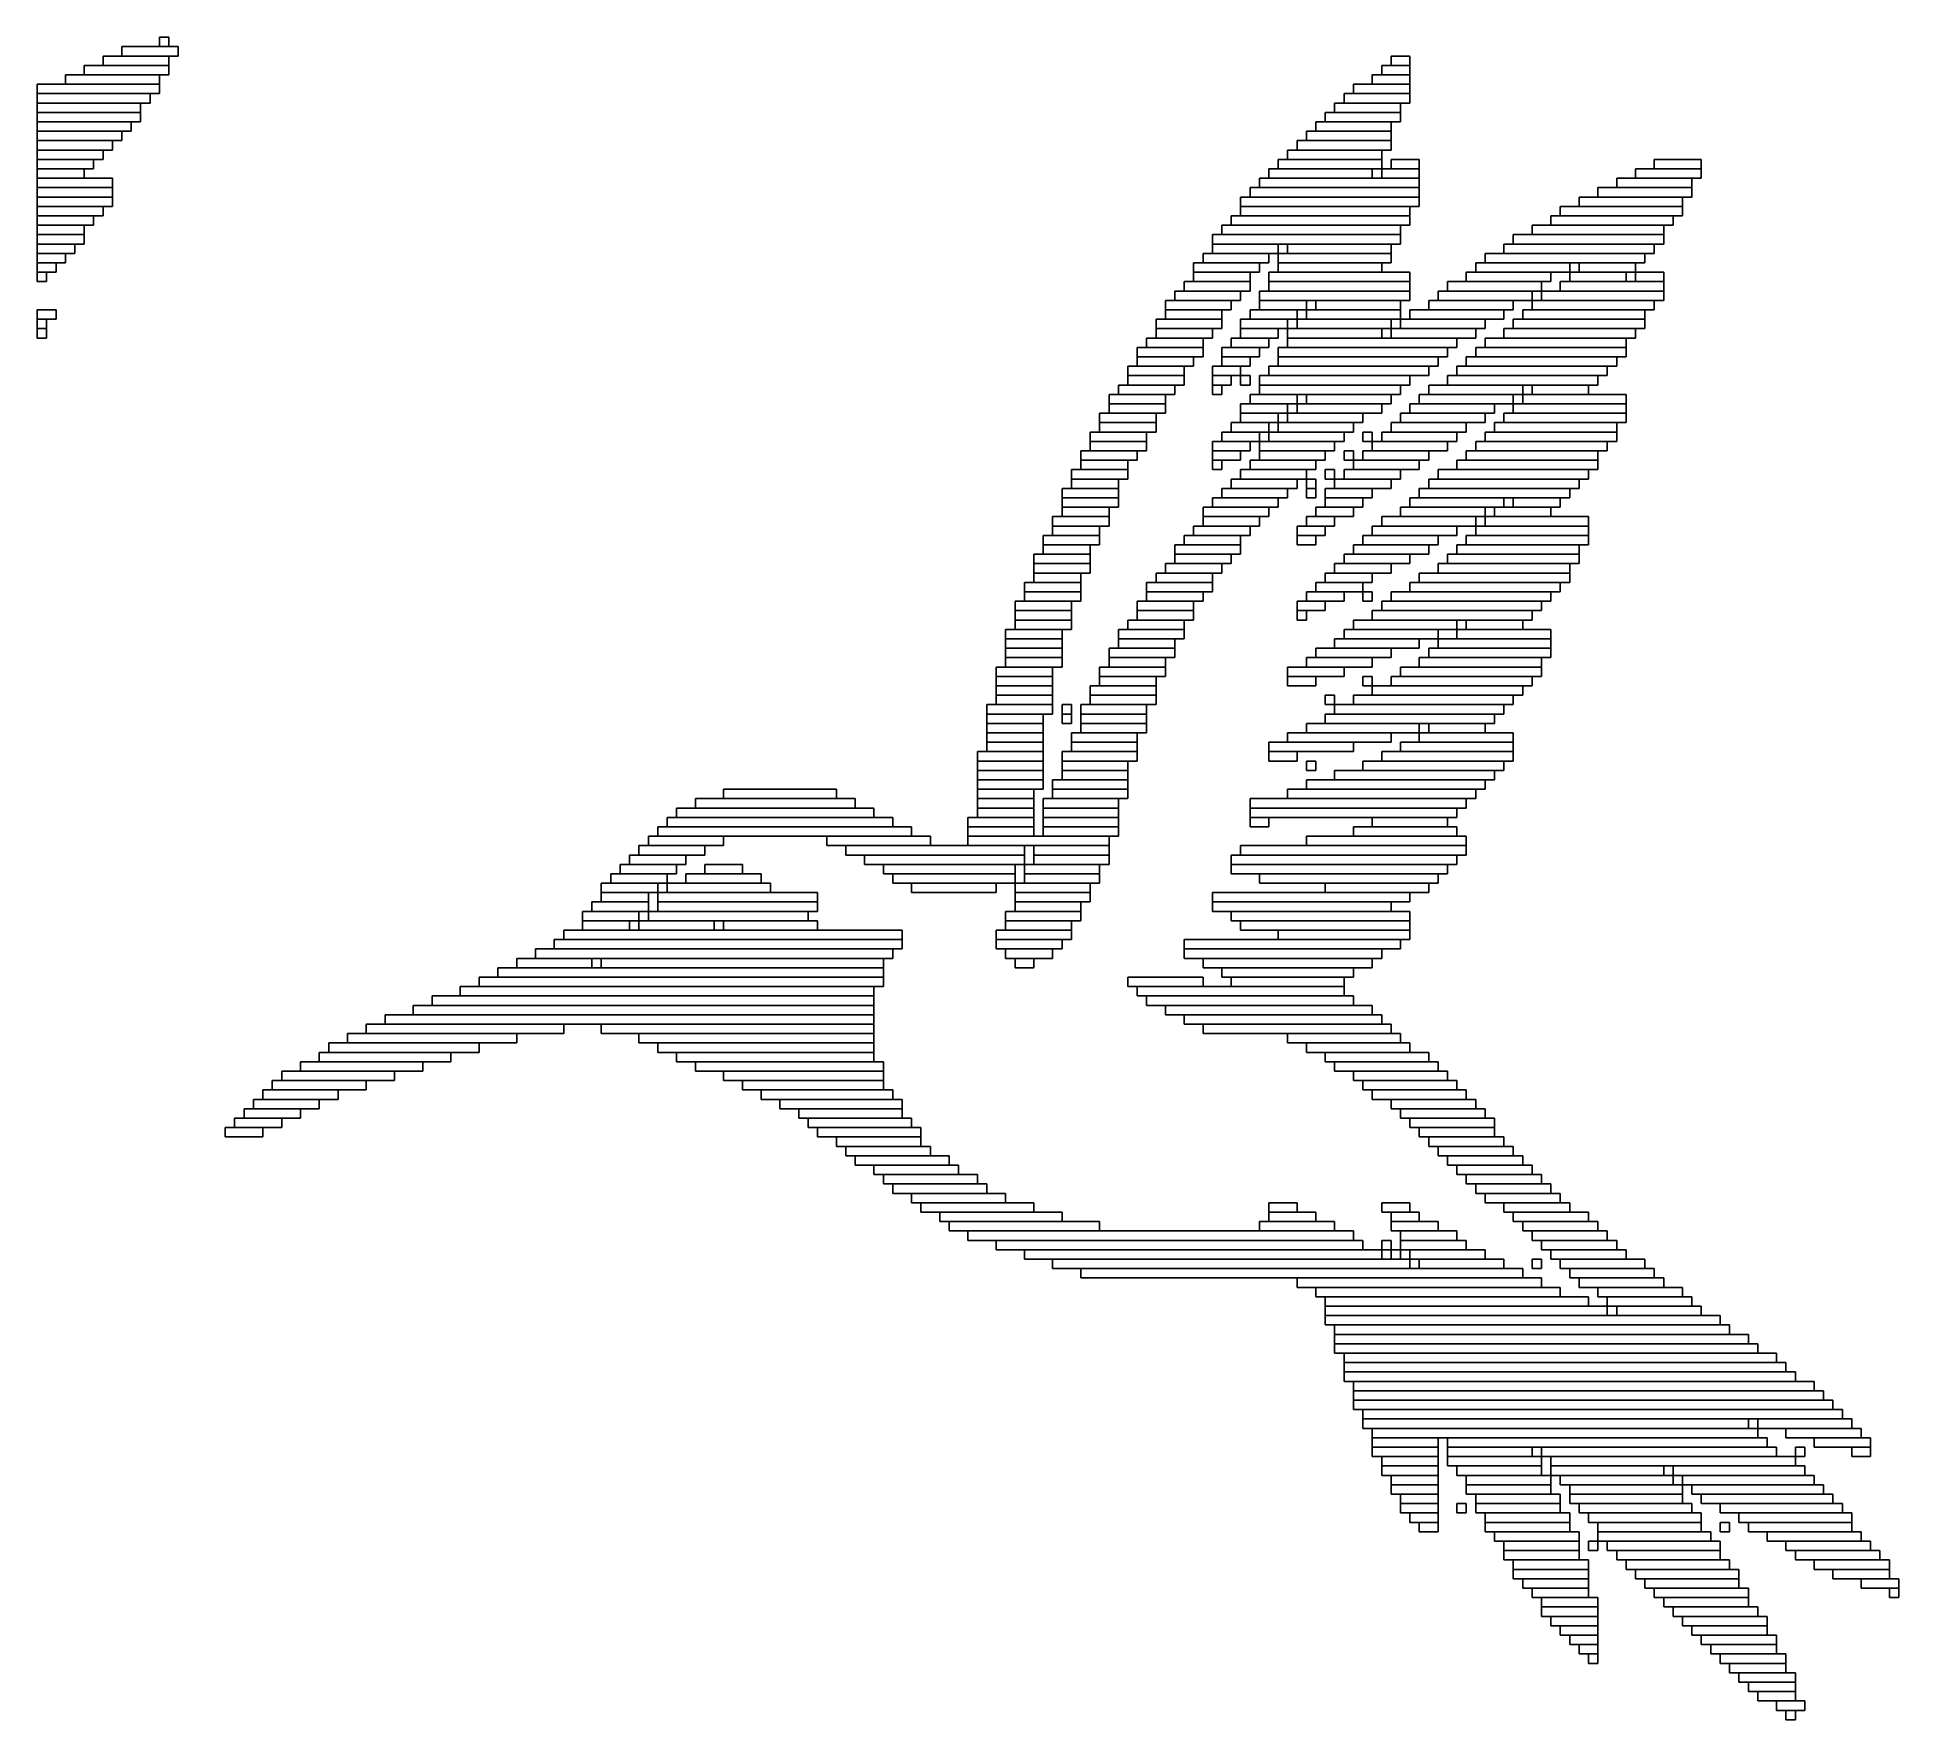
# Model space of a CAD drawing. Extents: x 403 to 601, y 424 to 603.
import ezdxf

# ---------------------------------------------------------------- set-up
doc = ezdxf.new("R2010")
doc.units = 0

msp = doc.modelspace()

# ---------------------------------------------------------------- linework, layer by layer
for p, q in [((412, 602), (418, 602)), ((412, 601), (412, 602)), ((416, 603), (417, 603)), ((416, 602), (416, 603)), ((417, 602), (416, 602)), ((417, 603), (417, 602)), ((418, 602), (418, 601)), ((408, 600), (417, 600)), ((408, 599), (408, 600)), ((410, 601), (417, 601)), ((410, 600), (410, 601)), ((417, 600), (410, 600)), ((418, 601), (412, 601)), ((417, 601), (417, 600)), ((417, 600), (417, 599)), ((546, 600), (549, 600)), ((546, 599), (546, 600)), ((547, 601), (549, 601)), ((547, 600), (547, 601)), ((549, 600), (547, 600)), ((549, 601), (549, 600)), ((549, 600), (549, 599)), ((403, 598), (416, 598)), ((403, 597), (403, 598)), ((406, 599), (416, 599)), ((406, 598), (406, 599)), ((416, 598), (406, 598)), ((417, 599), (408, 599)), ((416, 599), (416, 598)), ((416, 598), (416, 597)), ((543, 598), (549, 598)), ((543, 597), (543, 598)), ((545, 599), (549, 599)), ((545, 598), (545, 599)), ((549, 598), (545, 598)), ((549, 599), (546, 599)), ((549, 599), (549, 598)), ((549, 598), (549, 597)), ((416, 597), (403, 597)), ((403, 597), (415, 597)), ((403, 596), (403, 597)), ((415, 596), (403, 596)), ((403, 596), (414, 596)), ((403, 595), (403, 596)), ((414, 596), (414, 595)), ((415, 597), (415, 596)), ((541, 596), (548, 596)), ((541, 595), (541, 596)), ((542, 597), (549, 597)), ((542, 596), (542, 597)), ((549, 596), (542, 596)), ((549, 597), (543, 597)), ((548, 596), (548, 595)), ((549, 597), (549, 596)), ((414, 595), (403, 595)), ((403, 595), (414, 595)), ((403, 594), (403, 595)), ((414, 594), (403, 594)), ((403, 594), (413, 594)), ((403, 593), (403, 594)), ((413, 594), (413, 593)), ((414, 595), (414, 594)), ((539, 594), (547, 594)), ((539, 593), (539, 594)), ((540, 595), (548, 595)), ((540, 594), (540, 595)), ((548, 594), (540, 594)), ((548, 595), (541, 595)), ((547, 594), (547, 593)), ((548, 595), (548, 594)), ((413, 593), (403, 593)), ((403, 593), (412, 593)), ((403, 592), (403, 593)), ((412, 593), (412, 592)), ((538, 593), (547, 593)), ((538, 592), (538, 593)), ((547, 593), (539, 593)), ((547, 593), (547, 592)), ((412, 592), (403, 592)), ((403, 592), (411, 592)), ((403, 591), (403, 592)), ((411, 591), (403, 591)), ((403, 591), (410, 591)), ((403, 590), (403, 591)), ((410, 591), (410, 590)), ((411, 592), (411, 591)), ((536, 591), (546, 591)), ((536, 590), (536, 591)), ((537, 592), (547, 592)), ((537, 591), (537, 592)), ((547, 591), (537, 591)), ((547, 592), (538, 592)), ((546, 591), (546, 590)), ((547, 592), (547, 591)), ((410, 590), (403, 590)), ((403, 590), (409, 590)), ((403, 589), (403, 590)), ((409, 589), (403, 589)), ((403, 589), (408, 589)), ((403, 588), (403, 589)), ((408, 589), (408, 588)), ((409, 590), (409, 589)), ((534, 589), (545, 589)), ((534, 588), (534, 589)), ((535, 590), (546, 590)), ((535, 589), (535, 590)), ((546, 589), (535, 589)), ((546, 590), (536, 590)), ((545, 589), (545, 588)), ((546, 590), (546, 589)), ((546, 589), (550, 589)), ((546, 588), (546, 589)), ((547, 590), (550, 590)), ((547, 589), (547, 590)), ((550, 589), (547, 589)), ((550, 590), (550, 589)), ((550, 589), (550, 588)), ((573, 589), (580, 589)), ((573, 588), (573, 589)), ((575, 590), (580, 590)), ((575, 589), (575, 590)), ((580, 589), (575, 589)), ((580, 590), (580, 589)), ((580, 589), (580, 588)), ((408, 588), (403, 588)), ((403, 588), (411, 588)), ((403, 587), (403, 588)), ((411, 587), (403, 587)), ((403, 587), (411, 587)), ((403, 586), (403, 587)), ((411, 588), (411, 587)), ((411, 587), (411, 586)), ((532, 587), (550, 587)), ((532, 586), (532, 587)), ((533, 588), (550, 588)), ((533, 587), (533, 588)), ((550, 587), (533, 587)), ((545, 588), (534, 588)), ((550, 588), (546, 588)), ((550, 588), (550, 587)), ((550, 587), (550, 586)), ((569, 587), (579, 587)), ((569, 586), (569, 587)), ((571, 588), (579, 588)), ((571, 587), (571, 588)), ((579, 587), (571, 587)), ((580, 588), (573, 588)), ((579, 588), (579, 587)), ((579, 587), (579, 586)), ((411, 586), (403, 586)), ((403, 586), (411, 586)), ((403, 585), (403, 586)), ((411, 585), (403, 585)), ((403, 585), (410, 585)), ((403, 584), (403, 585)), ((410, 585), (410, 584)), ((411, 586), (411, 585)), ((531, 586), (550, 586)), ((531, 585), (531, 586)), ((550, 585), (531, 585)), ((531, 585), (549, 585)), ((531, 584), (531, 585)), ((550, 586), (532, 586)), ((549, 585), (549, 584)), ((550, 586), (550, 585)), ((565, 585), (578, 585)), ((565, 584), (565, 585)), ((567, 586), (578, 586)), ((567, 585), (567, 586)), ((578, 585), (567, 585)), ((579, 586), (569, 586)), ((578, 586), (578, 585)), ((578, 585), (578, 584)), ((410, 584), (403, 584)), ((403, 584), (409, 584)), ((403, 583), (403, 584)), ((409, 583), (403, 583)), ((403, 583), (408, 583)), ((403, 582), (403, 583)), ((408, 583), (408, 582)), ((409, 584), (409, 583)), ((529, 583), (548, 583)), ((529, 582), (529, 583)), ((530, 584), (549, 584)), ((530, 583), (530, 584)), ((549, 583), (530, 583)), ((549, 584), (531, 584)), ((548, 583), (548, 582)), ((549, 584), (549, 583)), ((562, 583), (576, 583)), ((562, 582), (562, 583)), ((564, 584), (577, 584)), ((564, 583), (564, 584)), ((577, 583), (564, 583)), ((578, 584), (565, 584)), ((576, 583), (576, 582)), ((577, 584), (577, 583)), ((408, 582), (403, 582)), ((403, 582), (408, 582)), ((403, 581), (403, 582)), ((408, 581), (403, 581)), ((403, 581), (407, 581)), ((403, 580), (403, 581)), ((407, 581), (407, 580)), ((408, 582), (408, 581)), ((528, 582), (548, 582)), ((528, 581), (528, 582)), ((548, 581), (528, 581)), ((528, 581), (535, 581)), ((528, 580), (528, 581)), ((548, 582), (529, 582)), ((535, 581), (535, 580)), ((536, 581), (547, 581)), ((536, 580), (536, 581)), ((547, 581), (547, 580)), ((548, 582), (548, 581)), ((559, 581), (575, 581)), ((559, 580), (559, 581)), ((560, 582), (576, 582)), ((560, 581), (560, 582)), ((576, 581), (560, 581)), ((576, 582), (562, 582)), ((575, 581), (575, 580)), ((576, 582), (576, 581)), ((407, 580), (403, 580)), ((403, 580), (406, 580)), ((403, 579), (403, 580)), ((406, 579), (403, 579)), ((403, 579), (405, 579)), ((403, 578), (403, 579)), ((405, 579), (405, 578)), ((406, 580), (406, 579)), ((526, 579), (533, 579)), ((526, 578), (526, 579)), ((527, 580), (534, 580)), ((527, 579), (527, 580)), ((534, 579), (527, 579)), ((535, 580), (528, 580)), ((533, 579), (533, 578)), ((534, 580), (534, 579)), ((535, 580), (547, 580)), ((535, 579), (535, 580)), ((547, 579), (535, 579)), ((535, 579), (546, 579)), ((535, 578), (535, 579)), ((547, 580), (536, 580)), ((546, 579), (546, 578)), ((547, 580), (547, 579)), ((556, 579), (566, 579)), ((556, 578), (556, 579)), ((557, 580), (574, 580)), ((557, 579), (557, 580)), ((574, 579), (557, 579)), ((575, 580), (559, 580)), ((566, 579), (566, 578)), ((567, 579), (573, 579)), ((567, 578), (567, 579)), ((573, 579), (573, 578)), ((574, 580), (574, 579)), ((405, 578), (403, 578)), ((403, 578), (404, 578)), ((403, 577), (403, 578)), ((404, 577), (403, 577)), ((404, 578), (404, 577)), ((525, 577), (532, 577)), ((525, 576), (525, 577)), ((533, 578), (526, 578)), ((526, 578), (532, 578)), ((526, 577), (526, 578)), ((532, 577), (526, 577)), ((532, 578), (532, 577)), ((532, 577), (532, 576)), ((534, 578), (549, 578)), ((534, 577), (534, 578)), ((549, 577), (534, 577)), ((534, 577), (549, 577)), ((534, 576), (534, 577)), ((546, 578), (535, 578)), ((549, 578), (549, 577)), ((549, 577), (549, 576)), ((553, 577), (563, 577)), ((553, 576), (553, 577)), ((555, 578), (564, 578)), ((555, 577), (555, 578)), ((564, 577), (555, 577)), ((566, 578), (556, 578)), ((563, 577), (563, 576)), ((564, 578), (564, 577)), ((565, 577), (576, 577)), ((565, 576), (565, 577)), ((566, 578), (572, 578)), ((566, 577), (566, 578)), ((572, 577), (566, 577)), ((573, 578), (567, 578)), ((572, 578), (572, 577)), ((573, 578), (576, 578)), ((573, 577), (573, 578)), ((576, 577), (573, 577)), ((576, 578), (576, 577)), ((576, 577), (576, 576)), ((523, 575), (530, 575)), ((523, 574), (523, 575)), ((524, 576), (531, 576)), ((524, 575), (524, 576)), ((531, 575), (524, 575)), ((532, 576), (525, 576)), ((530, 575), (530, 574)), ((531, 576), (531, 575)), ((533, 576), (549, 576)), ((533, 575), (533, 576)), ((549, 575), (533, 575)), ((533, 575), (538, 575)), ((533, 574), (533, 575)), ((549, 576), (534, 576)), ((538, 575), (538, 574)), ((539, 575), (548, 575)), ((539, 574), (539, 575)), ((548, 575), (548, 574)), ((549, 576), (549, 575)), ((551, 575), (560, 575)), ((551, 574), (551, 575)), ((552, 576), (562, 576)), ((552, 575), (552, 576)), ((562, 575), (552, 575)), ((563, 576), (553, 576)), ((560, 575), (560, 574)), ((562, 576), (562, 575)), ((562, 575), (575, 575)), ((562, 574), (562, 575)), ((563, 576), (576, 576)), ((563, 575), (563, 576)), ((576, 575), (563, 575)), ((576, 576), (565, 576)), ((575, 575), (575, 574)), ((576, 576), (576, 575)), ((403, 574), (405, 574)), ((403, 573), (403, 574)), ((405, 573), (403, 573)), ((403, 573), (404, 573)), ((403, 572), (403, 573)), ((404, 573), (404, 572)), ((405, 574), (405, 573)), ((522, 573), (529, 573)), ((522, 572), (522, 573)), ((530, 574), (523, 574)), ((523, 574), (529, 574)), ((523, 573), (523, 574)), ((529, 573), (523, 573)), ((529, 574), (529, 573)), ((529, 573), (529, 572)), ((531, 573), (536, 573)), ((531, 572), (531, 573)), ((532, 574), (537, 574)), ((532, 573), (532, 574)), ((537, 573), (532, 573)), ((538, 574), (533, 574)), ((536, 573), (536, 572)), ((537, 574), (537, 573)), ((537, 573), (547, 573)), ((537, 572), (537, 573)), ((538, 574), (548, 574)), ((538, 573), (538, 574)), ((548, 573), (538, 573)), ((548, 574), (539, 574)), ((547, 573), (547, 572)), ((548, 574), (548, 573)), ((548, 573), (557, 573)), ((548, 572), (548, 573)), ((549, 574), (559, 574)), ((549, 573), (549, 574)), ((559, 573), (549, 573)), ((560, 574), (551, 574)), ((557, 573), (557, 572)), ((559, 574), (559, 573)), ((560, 573), (574, 573)), ((560, 572), (560, 573)), ((561, 574), (574, 574)), ((561, 573), (561, 574)), ((574, 573), (561, 573)), ((575, 574), (562, 574)), ((574, 574), (574, 573)), ((574, 573), (574, 572)), ((404, 572), (403, 572)), ((403, 572), (404, 572)), ((403, 571), (403, 572)), ((404, 571), (403, 571)), ((404, 572), (404, 571)), ((521, 571), (527, 571)), ((521, 570), (521, 571)), ((529, 572), (522, 572)), ((522, 572), (528, 572)), ((522, 571), (522, 572)), ((528, 571), (522, 571)), ((527, 571), (527, 570)), ((528, 572), (528, 571)), ((530, 571), (534, 571)), ((530, 570), (530, 571)), ((536, 572), (531, 572)), ((531, 572), (535, 572)), ((531, 571), (531, 572)), ((535, 571), (531, 571)), ((534, 571), (534, 570)), ((535, 572), (535, 571)), ((536, 572), (546, 572)), ((536, 571), (536, 572)), ((546, 571), (536, 571)), ((536, 571), (554, 571)), ((536, 570), (536, 571)), ((547, 572), (537, 572)), ((546, 572), (546, 571)), ((547, 572), (556, 572)), ((547, 571), (547, 572)), ((556, 571), (547, 571)), ((557, 572), (548, 572)), ((554, 571), (554, 570)), ((556, 572), (556, 571)), ((557, 571), (572, 571)), ((557, 570), (557, 571)), ((559, 572), (573, 572)), ((559, 571), (559, 572)), ((573, 571), (559, 571)), ((574, 572), (560, 572)), ((572, 571), (572, 570)), ((573, 572), (573, 571)), ((520, 570), (527, 570)), ((520, 569), (520, 570)), ((527, 569), (520, 569)), ((520, 569), (526, 569)), ((520, 568), (520, 569)), ((527, 570), (521, 570)), ((526, 569), (526, 568)), ((527, 570), (527, 569)), ((529, 570), (533, 570)), ((529, 569), (529, 570)), ((533, 569), (529, 569)), ((529, 569), (532, 569)), ((529, 568), (529, 569)), ((534, 570), (530, 570)), ((532, 569), (532, 568)), ((533, 570), (533, 569)), ((535, 570), (553, 570)), ((535, 569), (535, 570)), ((553, 569), (535, 569)), ((535, 569), (552, 569)), ((535, 568), (535, 569)), ((554, 570), (536, 570)), ((552, 569), (552, 568)), ((553, 570), (553, 569)), ((555, 569), (571, 569)), ((555, 568), (555, 569)), ((556, 570), (572, 570)), ((556, 569), (556, 570)), ((572, 569), (556, 569)), ((572, 570), (557, 570)), ((571, 569), (571, 568)), ((572, 570), (572, 569)), ((519, 568), (525, 568)), ((519, 567), (519, 568)), ((525, 567), (519, 567)), ((519, 567), (525, 567)), ((519, 566), (519, 567)), ((526, 568), (520, 568)), ((525, 568), (525, 567)), ((525, 567), (525, 566)), ((528, 568), (531, 568)), ((528, 567), (528, 568)), ((531, 567), (528, 567)), ((528, 567), (530, 567)), ((528, 566), (528, 567)), ((532, 568), (529, 568)), ((530, 567), (530, 566)), ((531, 568), (531, 567)), ((531, 567), (532, 567)), ((531, 566), (531, 567)), ((532, 567), (532, 566)), ((533, 567), (549, 567)), ((533, 566), (533, 567)), ((534, 568), (551, 568)), ((534, 567), (534, 568)), ((551, 567), (534, 567)), ((552, 568), (535, 568)), ((549, 567), (549, 566)), ((551, 568), (551, 567)), ((553, 567), (569, 567)), ((553, 566), (553, 567)), ((554, 568), (570, 568)), ((554, 567), (554, 568)), ((570, 567), (554, 567)), ((571, 568), (555, 568)), ((569, 567), (569, 566)), ((570, 568), (570, 567)), ((517, 565), (523, 565)), ((517, 564), (517, 565)), ((518, 566), (524, 566)), ((518, 565), (518, 566)), ((524, 565), (518, 565)), ((525, 566), (519, 566)), ((523, 565), (523, 564)), ((524, 566), (524, 565)), ((530, 566), (528, 566)), ((528, 566), (529, 566)), ((528, 565), (528, 566)), ((529, 565), (528, 565)), ((529, 566), (529, 565)), ((532, 566), (531, 566)), ((532, 565), (537, 565)), ((532, 564), (532, 565)), ((549, 566), (533, 566)), ((533, 566), (548, 566)), ((533, 565), (533, 566)), ((548, 565), (533, 565)), ((537, 565), (537, 564)), ((538, 565), (547, 565)), ((538, 564), (538, 565)), ((547, 565), (547, 564)), ((548, 566), (548, 565)), ((550, 565), (560, 565)), ((550, 564), (550, 565)), ((551, 566), (561, 566)), ((551, 565), (551, 566)), ((561, 565), (551, 565)), ((569, 566), (553, 566)), ((560, 565), (560, 564)), ((561, 566), (561, 565)), ((561, 565), (572, 565)), ((561, 564), (561, 565)), ((562, 566), (568, 566)), ((562, 565), (562, 566)), ((568, 565), (562, 565)), ((568, 566), (568, 565)), ((572, 565), (572, 564)), ((516, 563), (522, 563)), ((516, 562), (516, 563)), ((523, 564), (517, 564)), ((517, 564), (523, 564)), ((517, 563), (517, 564)), ((523, 563), (517, 563)), ((522, 563), (522, 562)), ((523, 564), (523, 563)), ((531, 564), (536, 564)), ((531, 563), (531, 564)), ((536, 563), (531, 563)), ((531, 563), (535, 563)), ((531, 562), (531, 563)), ((537, 564), (532, 564)), ((535, 563), (535, 562)), ((536, 564), (536, 563)), ((536, 563), (544, 563)), ((536, 562), (536, 563)), ((537, 564), (546, 564)), ((537, 563), (537, 564)), ((546, 563), (537, 563)), ((547, 564), (538, 564)), ((544, 563), (544, 562)), ((546, 564), (546, 563)), ((548, 563), (557, 563)), ((548, 562), (548, 563)), ((549, 564), (558, 564)), ((549, 563), (549, 564)), ((558, 563), (549, 563)), ((560, 564), (550, 564)), ((557, 563), (557, 562)), ((558, 564), (558, 563)), ((559, 563), (572, 563)), ((559, 562), (559, 563)), ((560, 564), (572, 564)), ((560, 563), (560, 564)), ((572, 563), (560, 563)), ((572, 564), (561, 564)), ((572, 564), (572, 563)), ((572, 563), (572, 562)), ((515, 561), (521, 561)), ((515, 560), (515, 561)), ((522, 562), (516, 562)), ((516, 562), (522, 562)), ((516, 561), (516, 562)), ((522, 561), (516, 561)), ((521, 561), (521, 560)), ((522, 562), (522, 561)), ((529, 561), (533, 561)), ((529, 560), (529, 561)), ((530, 562), (534, 562)), ((530, 561), (530, 562)), ((534, 561), (530, 561)), ((535, 562), (531, 562)), ((533, 561), (533, 560)), ((534, 562), (534, 561)), ((534, 561), (542, 561)), ((534, 560), (534, 561)), ((535, 562), (543, 562)), ((535, 561), (535, 562)), ((543, 561), (535, 561)), ((544, 562), (536, 562)), ((542, 561), (542, 560)), ((543, 562), (543, 561)), ((544, 561), (545, 561)), ((544, 560), (544, 561)), ((545, 561), (545, 560)), ((546, 561), (554, 561)), ((546, 560), (546, 561)), ((547, 562), (555, 562)), ((547, 561), (547, 562)), ((555, 561), (547, 561)), ((557, 562), (548, 562)), ((554, 561), (554, 560)), ((555, 562), (555, 561)), ((557, 561), (571, 561)), ((557, 560), (557, 561)), ((558, 562), (571, 562)), ((558, 561), (558, 562)), ((571, 561), (558, 561)), ((572, 562), (559, 562)), ((571, 562), (571, 561)), ((571, 561), (571, 560)), ((514, 559), (520, 559)), ((514, 558), (514, 559)), ((521, 560), (515, 560)), ((515, 560), (521, 560)), ((515, 559), (515, 560)), ((521, 559), (515, 559)), ((520, 559), (520, 558)), ((521, 560), (521, 559)), ((528, 560), (532, 560)), ((528, 559), (528, 560)), ((532, 559), (528, 559)), ((528, 559), (531, 559)), ((528, 558), (528, 559)), ((533, 560), (529, 560)), ((531, 559), (531, 558)), ((532, 560), (532, 559)), ((533, 560), (541, 560)), ((533, 559), (533, 560)), ((541, 559), (533, 559)), ((533, 559), (540, 559)), ((533, 558), (533, 559)), ((542, 560), (534, 560)), ((540, 559), (540, 558)), ((541, 560), (541, 559)), ((542, 559), (543, 559)), ((542, 558), (542, 559)), ((543, 559), (543, 558)), ((545, 560), (544, 560)), ((544, 559), (551, 559)), ((544, 558), (544, 559)), ((545, 560), (553, 560)), ((545, 559), (545, 560)), ((553, 559), (545, 559)), ((554, 560), (546, 560)), ((551, 559), (551, 558)), ((553, 560), (553, 559)), ((555, 559), (569, 559)), ((555, 558), (555, 559)), ((556, 560), (570, 560)), ((556, 559), (556, 560)), ((570, 559), (556, 559)), ((571, 560), (557, 560)), ((569, 559), (569, 558)), ((570, 560), (570, 559)), ((513, 557), (519, 557)), ((513, 556), (513, 557)), ((520, 558), (514, 558)), ((514, 558), (519, 558)), ((514, 557), (514, 558)), ((519, 557), (514, 557)), ((519, 558), (519, 557)), ((519, 557), (519, 556)), ((531, 558), (528, 558)), ((528, 558), (529, 558)), ((528, 557), (528, 558)), ((529, 557), (528, 557)), ((529, 558), (529, 557)), ((531, 557), (538, 557)), ((531, 556), (531, 557)), ((532, 558), (539, 558)), ((532, 557), (532, 558)), ((539, 557), (532, 557)), ((540, 558), (533, 558)), ((538, 557), (538, 556)), ((539, 558), (539, 557)), ((540, 557), (541, 557)), ((540, 556), (540, 557)), ((541, 557), (541, 556)), ((543, 558), (542, 558)), ((542, 557), (548, 557)), ((542, 556), (542, 557)), ((543, 558), (550, 558)), ((543, 557), (543, 558)), ((550, 557), (543, 557)), ((551, 558), (544, 558)), ((548, 557), (548, 556)), ((550, 558), (550, 557)), ((552, 557), (568, 557)), ((552, 556), (552, 557)), ((554, 558), (569, 558)), ((554, 557), (554, 558)), ((569, 557), (554, 557)), ((569, 558), (555, 558)), ((568, 557), (568, 556)), ((569, 558), (569, 557)), ((512, 555), (518, 555)), ((512, 554), (512, 555)), ((519, 556), (513, 556)), ((513, 556), (518, 556)), ((513, 555), (513, 556)), ((518, 555), (513, 555)), ((518, 556), (518, 555)), ((518, 555), (518, 554)), ((529, 555), (536, 555)), ((529, 554), (529, 555)), ((530, 556), (537, 556)), ((530, 555), (530, 556)), ((537, 555), (530, 555)), ((538, 556), (531, 556)), ((536, 555), (536, 554)), ((537, 556), (537, 555)), ((538, 556), (539, 556)), ((538, 555), (538, 556)), ((539, 555), (538, 555)), ((538, 555), (539, 555)), ((538, 554), (538, 555)), ((539, 556), (539, 555)), ((539, 555), (539, 554)), ((541, 556), (540, 556)), ((540, 555), (545, 555)), ((540, 554), (540, 555)), ((541, 556), (547, 556)), ((541, 555), (541, 556)), ((547, 555), (541, 555)), ((548, 556), (542, 556)), ((545, 555), (545, 554)), ((547, 556), (547, 555)), ((550, 555), (566, 555)), ((550, 554), (550, 555)), ((551, 556), (567, 556)), ((551, 555), (551, 556)), ((567, 555), (551, 555)), ((568, 556), (552, 556)), ((566, 555), (566, 554)), ((567, 556), (567, 555)), ((518, 554), (512, 554)), ((512, 554), (518, 554)), ((512, 553), (512, 554)), ((518, 553), (512, 553)), ((512, 553), (517, 553)), ((512, 552), (512, 553)), ((517, 553), (517, 552)), ((518, 554), (518, 553)), ((527, 553), (534, 553)), ((527, 552), (527, 553)), ((528, 554), (535, 554)), ((528, 553), (528, 554)), ((535, 553), (528, 553)), ((536, 554), (529, 554)), ((534, 553), (534, 552)), ((535, 554), (535, 553)), ((539, 554), (538, 554)), ((539, 553), (543, 553)), ((539, 552), (539, 553)), ((545, 554), (540, 554)), ((540, 554), (544, 554)), ((540, 553), (540, 554)), ((544, 553), (540, 553)), ((543, 553), (543, 552)), ((544, 554), (544, 553)), ((548, 553), (557, 553)), ((548, 552), (548, 553)), ((549, 554), (559, 554)), ((549, 553), (549, 554)), ((559, 553), (549, 553)), ((566, 554), (550, 554)), ((557, 553), (557, 552)), ((558, 553), (564, 553)), ((558, 552), (558, 553)), ((559, 554), (559, 553)), ((560, 554), (565, 554)), ((560, 553), (560, 554)), ((565, 553), (560, 553)), ((564, 553), (564, 552)), ((565, 554), (565, 553)), ((511, 552), (517, 552)), ((511, 551), (511, 552)), ((517, 551), (511, 551)), ((511, 551), (516, 551)), ((511, 550), (511, 551)), ((517, 552), (512, 552)), ((516, 551), (516, 550)), ((517, 552), (517, 551)), ((526, 551), (532, 551)), ((526, 550), (526, 551)), ((534, 552), (527, 552)), ((527, 552), (533, 552)), ((527, 551), (527, 552)), ((533, 551), (527, 551)), ((532, 551), (532, 550)), ((533, 552), (533, 551)), ((537, 551), (540, 551)), ((537, 550), (537, 551)), ((538, 552), (541, 552)), ((538, 551), (538, 552)), ((541, 551), (538, 551)), ((543, 552), (539, 552)), ((540, 551), (540, 550)), ((541, 552), (541, 551)), ((545, 551), (554, 551)), ((545, 550), (545, 551)), ((546, 552), (556, 552)), ((546, 551), (546, 552)), ((556, 551), (546, 551)), ((557, 552), (548, 552)), ((554, 551), (554, 550)), ((556, 552), (556, 551)), ((556, 551), (568, 551)), ((556, 550), (556, 551)), ((557, 552), (568, 552)), ((557, 551), (557, 552)), ((568, 551), (557, 551)), ((564, 552), (558, 552)), ((568, 552), (568, 551)), ((568, 551), (568, 550)), ((510, 550), (516, 550)), ((510, 549), (510, 550)), ((516, 549), (510, 549)), ((510, 549), (515, 549)), ((510, 548), (510, 549)), ((516, 550), (511, 550)), ((515, 549), (515, 548)), ((516, 550), (516, 549)), ((524, 549), (531, 549)), ((524, 548), (524, 549)), ((525, 550), (531, 550)), ((525, 549), (525, 550)), ((531, 549), (525, 549)), ((532, 550), (526, 550)), ((531, 550), (531, 549)), ((531, 549), (531, 548)), ((540, 550), (537, 550)), ((537, 550), (539, 550)), ((537, 549), (537, 550)), ((539, 549), (537, 549)), ((539, 550), (539, 549)), ((543, 549), (551, 549)), ((543, 548), (543, 549)), ((544, 550), (552, 550)), ((544, 549), (544, 550)), ((552, 549), (544, 549)), ((554, 550), (545, 550)), ((551, 549), (551, 548)), ((552, 550), (552, 549)), ((554, 549), (567, 549)), ((554, 548), (554, 549)), ((555, 550), (568, 550)), ((555, 549), (555, 550)), ((568, 549), (555, 549)), ((568, 550), (556, 550)), ((567, 549), (567, 548)), ((568, 550), (568, 549)), ((509, 548), (515, 548)), ((509, 547), (509, 548)), ((515, 547), (509, 547)), ((509, 547), (515, 547)), ((509, 546), (509, 547)), ((515, 548), (510, 548)), ((515, 548), (515, 547)), ((515, 547), (515, 546)), ((523, 547), (529, 547)), ((523, 546), (523, 547)), ((531, 548), (524, 548)), ((524, 548), (530, 548)), ((524, 547), (524, 548)), ((530, 547), (524, 547)), ((529, 547), (529, 546)), ((530, 548), (530, 547)), ((541, 547), (547, 547)), ((541, 546), (541, 547)), ((542, 548), (549, 548)), ((542, 547), (542, 548)), ((549, 547), (542, 547)), ((551, 548), (543, 548)), ((547, 547), (547, 546)), ((549, 548), (549, 547)), ((552, 547), (566, 547)), ((552, 546), (552, 547)), ((553, 548), (567, 548)), ((553, 547), (553, 548)), ((567, 547), (553, 547)), ((567, 548), (554, 548)), ((566, 547), (566, 546)), ((567, 548), (567, 547)), ((508, 545), (514, 545)), ((508, 544), (508, 545)), ((515, 546), (509, 546)), ((509, 546), (514, 546)), ((509, 545), (509, 546)), ((514, 545), (509, 545)), ((514, 546), (514, 545)), ((514, 545), (514, 544)), ((521, 545), (528, 545)), ((521, 544), (521, 545)), ((522, 546), (528, 546)), ((522, 545), (522, 546)), ((528, 545), (522, 545)), ((529, 546), (523, 546)), ((528, 546), (528, 545)), ((528, 545), (528, 544)), ((539, 545), (544, 545)), ((539, 544), (539, 545)), ((540, 546), (545, 546)), ((540, 545), (540, 546)), ((545, 545), (540, 545)), ((547, 546), (541, 546)), ((544, 545), (544, 544)), ((545, 546), (545, 545)), ((549, 545), (565, 545)), ((549, 544), (549, 545)), ((550, 546), (566, 546)), ((550, 545), (550, 546)), ((566, 545), (550, 545)), ((566, 546), (552, 546)), ((565, 545), (565, 544)), ((566, 546), (566, 545)), ((507, 543), (513, 543)), ((507, 542), (507, 543)), ((514, 544), (508, 544)), ((508, 544), (514, 544)), ((508, 543), (508, 544)), ((514, 543), (508, 543)), ((513, 543), (513, 542)), ((514, 544), (514, 543)), ((520, 543), (526, 543)), ((520, 542), (520, 543)), ((528, 544), (521, 544)), ((521, 544), (527, 544)), ((521, 543), (521, 544)), ((527, 543), (521, 543)), ((526, 543), (526, 542)), ((527, 544), (527, 543)), ((537, 543), (540, 543)), ((537, 542), (537, 543)), ((538, 544), (542, 544)), ((538, 543), (538, 544)), ((542, 543), (538, 543)), ((544, 544), (539, 544)), ((540, 543), (540, 542)), ((542, 544), (542, 543)), ((544, 544), (545, 544)), ((544, 543), (544, 544)), ((545, 543), (544, 543)), ((545, 544), (545, 543)), ((546, 543), (563, 543)), ((546, 542), (546, 543)), ((547, 544), (564, 544)), ((547, 543), (547, 544)), ((564, 543), (547, 543)), ((565, 544), (549, 544)), ((563, 543), (563, 542)), ((564, 544), (564, 543)), ((513, 542), (507, 542)), ((507, 542), (513, 542)), ((507, 541), (507, 542)), ((513, 541), (507, 541)), ((507, 541), (513, 541)), ((507, 540), (507, 541)), ((513, 542), (513, 541)), ((513, 541), (513, 540)), ((519, 541), (525, 541)), ((519, 540), (519, 541)), ((526, 542), (520, 542)), ((520, 542), (526, 542)), ((520, 541), (520, 542)), ((526, 541), (520, 541)), ((525, 541), (525, 540)), ((526, 542), (526, 541)), ((540, 542), (537, 542)), ((537, 542), (538, 542)), ((537, 541), (537, 542)), ((538, 541), (537, 541)), ((538, 542), (538, 541)), ((543, 541), (554, 541)), ((543, 540), (543, 541)), ((545, 542), (562, 542)), ((545, 541), (545, 542)), ((562, 541), (545, 541)), ((563, 542), (546, 542)), ((554, 541), (554, 540)), ((555, 541), (561, 541)), ((555, 540), (555, 541)), ((561, 541), (561, 540)), ((562, 542), (562, 541)), ((506, 540), (512, 540)), ((506, 539), (506, 540)), ((512, 539), (506, 539)), ((506, 539), (512, 539)), ((506, 538), (506, 539)), ((513, 540), (507, 540)), ((512, 540), (512, 539)), ((512, 539), (512, 538)), ((518, 540), (525, 540)), ((518, 539), (518, 540)), ((525, 539), (518, 539)), ((518, 539), (524, 539)), ((518, 538), (518, 539)), ((525, 540), (519, 540)), ((524, 539), (524, 538)), ((525, 540), (525, 539)), ((541, 539), (550, 539)), ((541, 538), (541, 539)), ((542, 540), (552, 540)), ((542, 539), (542, 540)), ((552, 539), (542, 539)), ((554, 540), (543, 540)), ((550, 539), (550, 538)), ((552, 540), (552, 539)), ((552, 539), (564, 539)), ((552, 538), (552, 539)), ((554, 540), (564, 540)), ((554, 539), (554, 540)), ((564, 539), (554, 539)), ((561, 540), (555, 540)), ((564, 540), (564, 539)), ((564, 539), (564, 538)), ((512, 538), (506, 538)), ((506, 538), (512, 538)), ((506, 537), (506, 538)), ((512, 537), (506, 537)), ((506, 537), (512, 537)), ((506, 536), (506, 537)), ((512, 538), (512, 537)), ((512, 537), (512, 536)), ((517, 538), (524, 538)), ((517, 537), (517, 538)), ((524, 537), (517, 537)), ((517, 537), (523, 537)), ((517, 536), (517, 537)), ((524, 538), (518, 538)), ((523, 537), (523, 536)), ((524, 538), (524, 537)), ((538, 537), (545, 537)), ((538, 536), (538, 537)), ((539, 538), (547, 538)), ((539, 537), (539, 538)), ((547, 537), (539, 537)), ((550, 538), (541, 538)), ((545, 537), (545, 536)), ((547, 538), (547, 537)), ((550, 537), (563, 537)), ((550, 536), (550, 537)), ((551, 538), (564, 538)), ((551, 537), (551, 538)), ((564, 537), (551, 537)), ((564, 538), (552, 538)), ((563, 537), (563, 536)), ((564, 538), (564, 537)), ((505, 536), (511, 536)), ((505, 535), (505, 536)), ((511, 535), (505, 535)), ((505, 535), (511, 535)), ((505, 534), (505, 535)), ((512, 536), (506, 536)), ((511, 536), (511, 535)), ((511, 535), (511, 534)), ((516, 536), (523, 536)), ((516, 535), (516, 536)), ((523, 535), (516, 535)), ((516, 535), (522, 535)), ((516, 534), (516, 535)), ((523, 536), (517, 536)), ((522, 535), (522, 534)), ((523, 536), (523, 535)), ((536, 536), (542, 536)), ((536, 535), (536, 536)), ((542, 535), (536, 535)), ((536, 535), (539, 535)), ((536, 534), (536, 535)), ((545, 536), (538, 536)), ((539, 535), (539, 534)), ((542, 536), (542, 535)), ((544, 535), (545, 535)), ((544, 534), (544, 535)), ((545, 535), (545, 534)), ((547, 535), (562, 535)), ((547, 534), (547, 535)), ((548, 536), (563, 536)), ((548, 535), (548, 536)), ((563, 535), (548, 535)), ((563, 536), (550, 536)), ((562, 535), (562, 534)), ((563, 536), (563, 535)), ((511, 534), (505, 534)), ((505, 534), (511, 534)), ((505, 533), (505, 534)), ((511, 533), (505, 533)), ((505, 533), (511, 533)), ((505, 532), (505, 533)), ((511, 534), (511, 533)), ((511, 533), (511, 532)), ((515, 534), (522, 534)), ((515, 533), (515, 534)), ((522, 533), (515, 533)), ((515, 533), (522, 533)), ((515, 532), (515, 533)), ((522, 534), (516, 534)), ((522, 534), (522, 533)), ((522, 533), (522, 532)), ((539, 534), (536, 534)), ((540, 533), (541, 533)), ((540, 532), (540, 533)), ((541, 533), (541, 532)), ((543, 533), (560, 533)), ((543, 532), (543, 533)), ((545, 534), (544, 534)), ((545, 534), (561, 534)), ((545, 533), (545, 534)), ((561, 533), (545, 533)), ((562, 534), (547, 534)), ((560, 533), (560, 532)), ((561, 534), (561, 533)), ((504, 532), (511, 532)), ((504, 531), (504, 532)), ((511, 531), (504, 531)), ((504, 531), (510, 531)), ((504, 530), (504, 531)), ((511, 532), (505, 532)), ((510, 531), (510, 530)), ((511, 532), (511, 531)), ((512, 532), (513, 532)), ((512, 531), (512, 532)), ((513, 531), (512, 531)), ((512, 531), (513, 531)), ((512, 530), (512, 531)), ((513, 532), (513, 531)), ((513, 531), (513, 530)), ((514, 532), (521, 532)), ((514, 531), (514, 532)), ((521, 531), (514, 531)), ((514, 531), (521, 531)), ((514, 530), (514, 531)), ((522, 532), (515, 532)), ((521, 532), (521, 531)), ((521, 531), (521, 530)), ((541, 532), (540, 532)), ((540, 531), (558, 531)), ((540, 530), (540, 531)), ((541, 532), (559, 532)), ((541, 531), (541, 532)), ((559, 531), (541, 531)), ((560, 532), (543, 532)), ((558, 531), (558, 530)), ((559, 532), (559, 531)), ((510, 530), (504, 530)), ((504, 530), (510, 530)), ((504, 529), (504, 530)), ((510, 529), (504, 529)), ((504, 529), (510, 529)), ((504, 528), (504, 529)), ((510, 530), (510, 529)), ((510, 529), (510, 528)), ((513, 530), (512, 530)), ((513, 529), (520, 529)), ((513, 528), (513, 529)), ((521, 530), (514, 530)), ((514, 530), (521, 530)), ((514, 529), (514, 530)), ((521, 529), (514, 529)), ((520, 529), (520, 528)), ((521, 530), (521, 529)), ((536, 529), (547, 529)), ((536, 528), (536, 529)), ((538, 530), (550, 530)), ((538, 529), (538, 530)), ((550, 529), (538, 529)), ((558, 530), (540, 530)), ((547, 529), (547, 528)), ((550, 530), (550, 529)), ((550, 529), (560, 529)), ((550, 528), (550, 529)), ((551, 530), (557, 530)), ((551, 529), (551, 530)), ((557, 529), (551, 529)), ((557, 530), (557, 529)), ((560, 529), (560, 528)), ((503, 527), (510, 527)), ((503, 526), (503, 527)), ((510, 528), (504, 528)), ((504, 528), (510, 528)), ((504, 527), (504, 528)), ((510, 527), (504, 527)), ((510, 528), (510, 527)), ((510, 527), (510, 526)), ((512, 527), (520, 527)), ((512, 526), (512, 527)), ((520, 528), (513, 528)), ((513, 528), (520, 528)), ((513, 527), (513, 528)), ((520, 527), (513, 527)), ((520, 528), (520, 527)), ((520, 527), (520, 526)), ((534, 528), (543, 528)), ((534, 527), (534, 528)), ((543, 527), (534, 527)), ((534, 527), (537, 527)), ((534, 526), (534, 527)), ((547, 528), (536, 528)), ((537, 527), (537, 526)), ((543, 528), (543, 527)), ((546, 527), (560, 527)), ((546, 526), (546, 527)), ((548, 528), (560, 528)), ((548, 527), (548, 528)), ((560, 527), (548, 527)), ((560, 528), (550, 528)), ((560, 528), (560, 527)), ((560, 527), (560, 526)), ((510, 526), (503, 526)), ((503, 526), (510, 526)), ((503, 525), (503, 526)), ((510, 525), (503, 525)), ((503, 525), (510, 525)), ((503, 524), (503, 525)), ((510, 526), (510, 525)), ((510, 525), (510, 524)), ((520, 526), (512, 526)), ((512, 526), (519, 526)), ((512, 525), (512, 526)), ((519, 525), (512, 525)), ((512, 525), (519, 525)), ((512, 524), (512, 525)), ((519, 526), (519, 525)), ((519, 525), (519, 524)), ((537, 526), (534, 526)), ((538, 526), (539, 526)), ((538, 525), (538, 526)), ((539, 525), (538, 525)), ((539, 526), (539, 525)), ((541, 525), (558, 525)), ((541, 524), (541, 525)), ((544, 526), (559, 526)), ((544, 525), (544, 526)), ((559, 525), (544, 525)), ((560, 526), (546, 526)), ((558, 525), (558, 524)), ((559, 526), (559, 525)), ((476, 523), (488, 523)), ((476, 522), (476, 523)), ((488, 523), (488, 522)), ((510, 524), (503, 524)), ((503, 524), (510, 524)), ((503, 523), (503, 524)), ((510, 523), (503, 523)), ((503, 523), (509, 523)), ((503, 522), (503, 523)), ((509, 523), (509, 522)), ((510, 524), (510, 523)), ((511, 524), (519, 524)), ((511, 523), (511, 524)), ((519, 523), (511, 523)), ((511, 523), (519, 523)), ((511, 522), (511, 523)), ((519, 524), (512, 524)), ((519, 524), (519, 523)), ((519, 523), (519, 522)), ((536, 523), (556, 523)), ((536, 522), (536, 523)), ((538, 524), (557, 524)), ((538, 523), (538, 524)), ((557, 523), (538, 523)), ((558, 524), (541, 524)), ((556, 523), (556, 522)), ((557, 524), (557, 523)), ((471, 521), (492, 521)), ((471, 520), (471, 521)), ((473, 522), (490, 522)), ((473, 521), (473, 522)), ((490, 521), (473, 521)), ((488, 522), (476, 522)), ((490, 522), (490, 521)), ((492, 521), (492, 520)), ((509, 522), (503, 522)), ((503, 522), (509, 522)), ((503, 521), (503, 522)), ((509, 521), (503, 521)), ((503, 521), (509, 521)), ((503, 520), (503, 521)), ((509, 522), (509, 521)), ((509, 521), (509, 520)), ((510, 522), (518, 522)), ((510, 521), (510, 522)), ((518, 521), (510, 521)), ((510, 521), (518, 521)), ((510, 520), (510, 521)), ((519, 522), (511, 522)), ((518, 522), (518, 521)), ((518, 521), (518, 520)), ((532, 522), (555, 522)), ((532, 521), (532, 522)), ((555, 521), (532, 521)), ((532, 521), (554, 521)), ((532, 520), (532, 521)), ((556, 522), (536, 522)), ((554, 521), (554, 520)), ((555, 522), (555, 521)), ((469, 519), (496, 519)), ((469, 518), (469, 519)), ((470, 520), (494, 520)), ((470, 519), (470, 520)), ((494, 519), (470, 519)), ((492, 520), (471, 520)), ((494, 520), (494, 519)), ((496, 519), (496, 518)), ((502, 520), (509, 520)), ((502, 519), (502, 520)), ((509, 519), (502, 519)), ((502, 519), (509, 519)), ((502, 518), (502, 519)), ((509, 520), (503, 520)), ((509, 520), (509, 519)), ((509, 519), (509, 518)), ((518, 520), (510, 520)), ((510, 520), (518, 520)), ((510, 519), (510, 520)), ((518, 519), (510, 519)), ((510, 519), (518, 519)), ((510, 518), (510, 519)), ((518, 520), (518, 519)), ((518, 519), (518, 518)), ((554, 520), (532, 520)), ((532, 520), (534, 520)), ((532, 519), (532, 520)), ((534, 519), (532, 519)), ((534, 520), (534, 519)), ((543, 519), (554, 519)), ((543, 518), (543, 519)), ((545, 520), (553, 520)), ((545, 519), (545, 520)), ((553, 519), (545, 519)), ((553, 520), (553, 519)), ((554, 519), (554, 518)), ((467, 517), (474, 517)), ((467, 516), (467, 517)), ((468, 518), (476, 518)), ((468, 517), (468, 518)), ((476, 517), (468, 517)), ((496, 518), (469, 518)), ((474, 517), (474, 516)), ((476, 518), (476, 517)), ((487, 518), (498, 518)), ((487, 517), (487, 518)), ((498, 517), (487, 517)), ((489, 517), (508, 517)), ((489, 516), (489, 517)), ((498, 518), (498, 517)), ((509, 518), (502, 518)), ((502, 518), (517, 518)), ((502, 517), (502, 518)), ((517, 517), (502, 517)), ((508, 517), (508, 516)), ((509, 517), (517, 517)), ((509, 516), (509, 517)), ((518, 518), (510, 518)), ((517, 518), (517, 517)), ((517, 517), (517, 516)), ((531, 517), (555, 517)), ((531, 516), (531, 517)), ((538, 518), (555, 518)), ((538, 517), (538, 518)), ((555, 517), (538, 517)), ((554, 518), (543, 518)), ((555, 518), (555, 517)), ((555, 517), (555, 516)), ((465, 515), (471, 515)), ((465, 514), (465, 515)), ((466, 516), (472, 516)), ((466, 515), (466, 516)), ((472, 515), (466, 515)), ((474, 516), (467, 516)), ((471, 515), (471, 514)), ((472, 516), (472, 515)), ((474, 515), (478, 515)), ((474, 514), (474, 515)), ((478, 515), (478, 514)), ((508, 516), (489, 516)), ((491, 516), (508, 516)), ((491, 515), (491, 516)), ((508, 515), (491, 515)), ((493, 515), (507, 515)), ((493, 514), (493, 515)), ((507, 515), (507, 514)), ((508, 516), (508, 515)), ((508, 515), (516, 515)), ((508, 514), (508, 515)), ((517, 516), (509, 516)), ((509, 516), (517, 516)), ((509, 515), (509, 516)), ((517, 515), (509, 515)), ((516, 515), (516, 514)), ((517, 516), (517, 515)), ((530, 516), (554, 516)), ((530, 515), (530, 516)), ((554, 515), (530, 515)), ((530, 515), (553, 515)), ((530, 514), (530, 515)), ((555, 516), (531, 516)), ((553, 515), (553, 514)), ((554, 516), (554, 515)), ((463, 513), (469, 513)), ((463, 512), (463, 513)), ((464, 514), (470, 514)), ((464, 513), (464, 514)), ((470, 513), (464, 513)), ((471, 514), (465, 514)), ((469, 513), (469, 512)), ((470, 514), (470, 513)), ((470, 513), (481, 513)), ((470, 512), (470, 513)), ((472, 514), (480, 514)), ((472, 513), (472, 514)), ((480, 513), (472, 513)), ((478, 514), (474, 514)), ((480, 514), (480, 513)), ((481, 513), (481, 512)), ((507, 514), (493, 514)), ((494, 514), (507, 514)), ((494, 513), (494, 514)), ((507, 513), (494, 513)), ((496, 513), (505, 513)), ((496, 512), (496, 513)), ((505, 513), (505, 512)), ((507, 514), (507, 513)), ((507, 513), (515, 513)), ((507, 512), (507, 513)), ((516, 514), (508, 514)), ((508, 514), (516, 514)), ((508, 513), (508, 514)), ((516, 513), (508, 513)), ((515, 513), (515, 512)), ((516, 514), (516, 513)), ((553, 514), (530, 514)), ((533, 514), (552, 514)), ((533, 513), (533, 514)), ((552, 513), (533, 513)), ((540, 513), (551, 513)), ((540, 512), (540, 513)), ((551, 513), (551, 512)), ((552, 514), (552, 513)), ((462, 511), (468, 511)), ((462, 510), (462, 511)), ((469, 512), (463, 512)), ((463, 512), (468, 512)), ((463, 511), (463, 512)), ((468, 511), (463, 511)), ((468, 512), (468, 511)), ((468, 511), (468, 510)), ((469, 512), (486, 512)), ((469, 511), (469, 512)), ((486, 511), (469, 511)), ((469, 511), (486, 511)), ((469, 510), (469, 511)), ((481, 512), (470, 512)), ((486, 512), (486, 511)), ((486, 511), (486, 510)), ((505, 512), (496, 512)), ((515, 512), (507, 512)), ((507, 512), (515, 512)), ((507, 511), (507, 512)), ((515, 511), (507, 511)), ((507, 511), (514, 511)), ((507, 510), (507, 511)), ((514, 511), (514, 510)), ((515, 512), (515, 511)), ((528, 512), (549, 512)), ((528, 511), (528, 512)), ((549, 511), (528, 511)), ((528, 511), (547, 511)), ((528, 510), (528, 511)), ((551, 512), (540, 512)), ((547, 511), (547, 510)), ((549, 512), (549, 511)), ((461, 510), (467, 510)), ((461, 509), (461, 510)), ((467, 509), (461, 509)), ((461, 509), (466, 509)), ((461, 508), (461, 509)), ((468, 510), (462, 510)), ((466, 509), (466, 508)), ((467, 510), (467, 509)), ((467, 509), (475, 509)), ((467, 508), (467, 509)), ((468, 510), (485, 510)), ((468, 509), (468, 510)), ((485, 509), (468, 509)), ((486, 510), (469, 510)), ((475, 509), (475, 508)), ((476, 509), (486, 509)), ((476, 508), (476, 509)), ((485, 510), (485, 509)), ((486, 509), (486, 508)), ((506, 510), (514, 510)), ((506, 509), (506, 510)), ((514, 509), (506, 509)), ((506, 509), (513, 509)), ((506, 508), (506, 509)), ((514, 510), (507, 510)), ((513, 509), (513, 508)), ((514, 510), (514, 509)), ((547, 510), (528, 510)), ((530, 510), (549, 510)), ((530, 509), (530, 510)), ((549, 509), (530, 509)), ((531, 509), (549, 509)), ((531, 508), (531, 509)), ((549, 510), (549, 509)), ((549, 509), (549, 508)), ((458, 507), (495, 507)), ((458, 506), (458, 507)), ((459, 508), (495, 508)), ((459, 507), (459, 508)), ((495, 507), (459, 507)), ((466, 508), (461, 508)), ((475, 508), (467, 508)), ((486, 508), (476, 508)), ((495, 508), (495, 507)), ((495, 507), (495, 506)), ((505, 508), (513, 508)), ((505, 507), (505, 508)), ((513, 507), (505, 507)), ((505, 507), (512, 507)), ((505, 506), (505, 507)), ((513, 508), (506, 508)), ((512, 507), (512, 506)), ((513, 508), (513, 507)), ((525, 507), (548, 507)), ((525, 506), (525, 507)), ((549, 508), (531, 508)), ((535, 508), (549, 508)), ((535, 507), (535, 508)), ((549, 507), (535, 507)), ((548, 507), (548, 506)), ((549, 508), (549, 507)), ((454, 505), (462, 505)), ((454, 504), (454, 505)), ((456, 506), (494, 506)), ((456, 505), (456, 506)), ((494, 505), (456, 505)), ((495, 506), (458, 506)), ((462, 505), (462, 504)), ((463, 505), (493, 505)), ((463, 504), (463, 505)), ((493, 505), (493, 504)), ((494, 506), (494, 505)), ((512, 506), (505, 506)), ((506, 506), (511, 506)), ((506, 505), (506, 506)), ((511, 505), (506, 505)), ((507, 505), (509, 505)), ((507, 504), (507, 505)), ((509, 505), (509, 504)), ((511, 506), (511, 505)), ((548, 506), (525, 506)), ((525, 506), (546, 506)), ((525, 505), (525, 506)), ((546, 505), (525, 505)), ((527, 505), (545, 505)), ((527, 504), (527, 505)), ((545, 505), (545, 504)), ((546, 506), (546, 505)), ((450, 503), (493, 503)), ((450, 502), (450, 503)), ((452, 504), (493, 504)), ((452, 503), (452, 504)), ((493, 503), (452, 503)), ((462, 504), (454, 504)), ((493, 504), (463, 504)), ((493, 504), (493, 503)), ((493, 503), (493, 502)), ((509, 504), (507, 504)), ((519, 503), (527, 503)), ((519, 502), (519, 503)), ((545, 504), (527, 504)), ((527, 503), (527, 502)), ((529, 504), (543, 504)), ((529, 503), (529, 504)), ((543, 503), (529, 503)), ((530, 503), (542, 503)), ((530, 502), (530, 503)), ((542, 503), (542, 502)), ((543, 504), (543, 503)), ((445, 501), (492, 501)), ((445, 500), (445, 501)), ((448, 502), (492, 502)), ((448, 501), (448, 502)), ((492, 501), (448, 501)), ((493, 502), (450, 502)), ((492, 502), (492, 501)), ((492, 501), (492, 500)), ((527, 502), (519, 502)), ((520, 502), (542, 502)), ((520, 501), (520, 502)), ((542, 501), (520, 501)), ((521, 501), (543, 501)), ((521, 500), (521, 501)), ((542, 502), (530, 502)), ((542, 502), (542, 501)), ((543, 501), (543, 500)), ((440, 499), (492, 499)), ((440, 498), (440, 499)), ((443, 500), (492, 500)), ((443, 499), (443, 500)), ((492, 499), (443, 499)), ((492, 500), (445, 500)), ((492, 500), (492, 499)), ((492, 499), (492, 498)), ((543, 500), (521, 500)), ((523, 500), (545, 500)), ((523, 499), (523, 500)), ((545, 499), (523, 499)), ((525, 499), (546, 499)), ((525, 498), (525, 499)), ((545, 500), (545, 499)), ((546, 499), (546, 498)), ((436, 497), (454, 497)), ((436, 496), (436, 497)), ((438, 498), (459, 498)), ((438, 497), (438, 498)), ((459, 497), (438, 497)), ((492, 498), (440, 498)), ((454, 497), (454, 496)), ((459, 498), (459, 497)), ((463, 498), (492, 498)), ((463, 497), (463, 498)), ((492, 497), (463, 497)), ((467, 497), (492, 497)), ((467, 496), (467, 497)), ((492, 498), (492, 497)), ((492, 497), (492, 496)), ((546, 498), (525, 498)), ((527, 498), (547, 498)), ((527, 497), (527, 498)), ((547, 497), (527, 497)), ((536, 497), (548, 497)), ((536, 496), (536, 497)), ((547, 498), (547, 497)), ((548, 497), (548, 496)), ((433, 495), (447, 495)), ((433, 494), (433, 495)), ((434, 496), (450, 496)), ((434, 495), (434, 496)), ((450, 495), (434, 495)), ((454, 496), (436, 496)), ((447, 495), (447, 494)), ((450, 496), (450, 495)), ((492, 496), (467, 496)), ((469, 496), (492, 496)), ((469, 495), (469, 496)), ((492, 495), (469, 495)), ((471, 495), (492, 495)), ((471, 494), (471, 495)), ((492, 496), (492, 495)), ((492, 495), (492, 494)), ((548, 496), (536, 496)), ((538, 496), (549, 496)), ((538, 495), (538, 496)), ((549, 495), (538, 495)), ((540, 495), (551, 495)), ((540, 494), (540, 495)), ((549, 496), (549, 495)), ((551, 495), (551, 494)), ((431, 494), (444, 494)), ((431, 493), (431, 494)), ((447, 494), (433, 494)), ((444, 494), (444, 493)), ((492, 494), (471, 494)), ((473, 494), (493, 494)), ((473, 493), (473, 494)), ((493, 494), (493, 493)), ((551, 494), (540, 494)), ((541, 494), (552, 494)), ((541, 493), (541, 494)), ((552, 494), (552, 493)), ((428, 492), (438, 492)), ((428, 491), (428, 492)), ((429, 493), (441, 493)), ((429, 492), (429, 493)), ((441, 492), (429, 492)), ((444, 493), (431, 493)), ((438, 492), (438, 491)), ((441, 493), (441, 492)), ((493, 493), (473, 493)), ((476, 493), (493, 493)), ((476, 492), (476, 493)), ((493, 492), (476, 492)), ((478, 492), (493, 492)), ((478, 491), (478, 492)), ((493, 493), (493, 492)), ((493, 492), (493, 491)), ((552, 493), (541, 493)), ((543, 493), (553, 493)), ((543, 492), (543, 493)), ((553, 492), (543, 492)), ((544, 492), (554, 492)), ((544, 491), (544, 492)), ((553, 493), (553, 492)), ((554, 492), (554, 491)), ((426, 490), (433, 490)), ((426, 489), (426, 490)), ((427, 491), (435, 491)), ((427, 490), (427, 491)), ((435, 490), (427, 490)), ((438, 491), (428, 491)), ((433, 490), (433, 489)), ((435, 491), (435, 490)), ((493, 491), (478, 491)), ((480, 491), (494, 491)), ((480, 490), (480, 491)), ((494, 490), (480, 490)), ((482, 490), (495, 490)), ((482, 489), (482, 490)), ((494, 491), (494, 490)), ((495, 490), (495, 489)), ((554, 491), (544, 491)), ((545, 491), (555, 491)), ((545, 490), (545, 491)), ((555, 490), (545, 490)), ((547, 490), (556, 490)), ((547, 489), (547, 490)), ((555, 491), (555, 490)), ((556, 490), (556, 489)), ((424, 488), (429, 488)), ((424, 487), (424, 488)), ((425, 489), (431, 489)), ((425, 488), (425, 489)), ((431, 488), (425, 488)), ((433, 489), (426, 489)), ((429, 488), (429, 487)), ((431, 489), (431, 488)), ((495, 489), (482, 489)), ((484, 489), (495, 489)), ((484, 488), (484, 489)), ((495, 488), (484, 488)), ((485, 488), (496, 488)), ((485, 487), (485, 488)), ((495, 489), (495, 488)), ((496, 488), (496, 487)), ((556, 489), (547, 489)), ((548, 489), (557, 489)), ((548, 488), (548, 489)), ((557, 488), (548, 488)), ((549, 488), (558, 488)), ((549, 487), (549, 488)), ((557, 489), (557, 488)), ((558, 488), (558, 487)), ((423, 487), (427, 487)), ((423, 486), (423, 487)), ((427, 486), (423, 486)), ((429, 487), (424, 487)), ((427, 487), (427, 486)), ((496, 487), (485, 487)), ((486, 487), (497, 487)), ((486, 486), (486, 487)), ((497, 486), (486, 486)), ((488, 486), (497, 486)), ((488, 485), (488, 486)), ((497, 487), (497, 486)), ((497, 486), (497, 485)), ((558, 487), (549, 487)), ((550, 487), (558, 487)), ((550, 486), (550, 487)), ((558, 486), (550, 486)), ((551, 486), (559, 486)), ((551, 485), (551, 486)), ((558, 487), (558, 486)), ((559, 486), (559, 485)), ((497, 485), (488, 485)), ((489, 485), (498, 485)), ((489, 484), (489, 485)), ((498, 484), (489, 484)), ((490, 484), (500, 484)), ((490, 483), (490, 484)), ((498, 485), (498, 484)), ((500, 484), (500, 483)), ((559, 485), (551, 485)), ((552, 485), (560, 485)), ((552, 484), (552, 485)), ((560, 484), (552, 484)), ((553, 484), (561, 484)), ((553, 483), (553, 484)), ((560, 485), (560, 484)), ((561, 484), (561, 483)), ((500, 483), (490, 483)), ((492, 483), (501, 483)), ((492, 482), (492, 483)), ((501, 482), (492, 482)), ((493, 482), (503, 482)), ((493, 481), (493, 482)), ((501, 483), (501, 482)), ((503, 482), (503, 481)), ((561, 483), (553, 483)), ((554, 483), (562, 483)), ((554, 482), (554, 483)), ((562, 482), (554, 482)), ((555, 482), (563, 482)), ((555, 481), (555, 482)), ((562, 483), (562, 482)), ((563, 482), (563, 481)), ((503, 481), (493, 481)), ((494, 481), (504, 481)), ((494, 480), (494, 481)), ((504, 480), (494, 480)), ((496, 480), (506, 480)), ((496, 479), (496, 480)), ((504, 481), (504, 480)), ((506, 480), (506, 479)), ((563, 481), (555, 481)), ((556, 481), (564, 481)), ((556, 480), (556, 481)), ((564, 480), (556, 480)), ((557, 480), (565, 480)), ((557, 479), (557, 480)), ((564, 481), (564, 480)), ((565, 480), (565, 479)), ((506, 479), (496, 479)), ((497, 479), (509, 479)), ((497, 478), (497, 479)), ((509, 478), (497, 478)), ((499, 478), (512, 478)), ((499, 477), (499, 478)), ((509, 479), (509, 478)), ((512, 478), (512, 477)), ((534, 479), (537, 479)), ((534, 478), (534, 479)), ((537, 478), (534, 478)), ((534, 478), (539, 478)), ((534, 477), (534, 478)), ((537, 479), (537, 478)), ((539, 478), (539, 477)), ((546, 479), (549, 479)), ((546, 478), (546, 479)), ((549, 478), (546, 478)), ((547, 478), (550, 478)), ((547, 477), (547, 478)), ((549, 479), (549, 478)), ((550, 478), (550, 477)), ((565, 479), (557, 479)), ((559, 479), (566, 479)), ((559, 478), (559, 479)), ((566, 478), (559, 478)), ((560, 478), (568, 478)), ((560, 477), (560, 478)), ((566, 479), (566, 478)), ((568, 478), (568, 477)), ((512, 477), (499, 477)), ((500, 477), (516, 477)), ((500, 476), (500, 477)), ((516, 476), (500, 476)), ((502, 476), (543, 476)), ((502, 475), (502, 476)), ((516, 477), (516, 476)), ((533, 477), (541, 477)), ((533, 476), (533, 477)), ((541, 476), (533, 476)), ((539, 477), (534, 477)), ((541, 477), (541, 476)), ((543, 476), (543, 475)), ((550, 477), (547, 477)), ((547, 477), (552, 477)), ((547, 476), (547, 477)), ((552, 476), (547, 476)), ((548, 476), (554, 476)), ((548, 475), (548, 476)), ((552, 477), (552, 476)), ((554, 476), (554, 475)), ((568, 477), (560, 477)), ((561, 477), (569, 477)), ((561, 476), (561, 477)), ((569, 476), (561, 476)), ((562, 476), (570, 476)), ((562, 475), (562, 476)), ((569, 477), (569, 476)), ((570, 476), (570, 475)), ((543, 475), (502, 475)), ((505, 475), (544, 475)), ((505, 474), (505, 475)), ((544, 474), (505, 474)), ((508, 474), (546, 474)), ((508, 473), (508, 474)), ((544, 475), (544, 474)), ((546, 475), (547, 475)), ((546, 474), (546, 475)), ((547, 474), (546, 474)), ((546, 474), (546, 473)), ((547, 475), (547, 474)), ((547, 474), (548, 474)), ((547, 473), (547, 474)), ((554, 475), (548, 475)), ((548, 475), (555, 475)), ((548, 474), (548, 475)), ((555, 474), (548, 474)), ((548, 474), (548, 473)), ((549, 474), (557, 474)), ((549, 473), (549, 474)), ((555, 475), (555, 474)), ((557, 474), (557, 473)), ((570, 475), (562, 475)), ((563, 475), (571, 475)), ((563, 474), (563, 475)), ((571, 474), (563, 474)), ((564, 474), (572, 474)), ((564, 473), (564, 474)), ((571, 475), (571, 474)), ((572, 474), (572, 473)), ((546, 473), (508, 473)), ((511, 473), (549, 473)), ((511, 472), (511, 473)), ((549, 472), (511, 472)), ((514, 472), (561, 472)), ((514, 471), (514, 472)), ((548, 473), (547, 473)), ((557, 473), (549, 473)), ((549, 473), (549, 472)), ((550, 473), (559, 473)), ((550, 472), (550, 473)), ((559, 472), (550, 472)), ((559, 473), (559, 472)), ((561, 472), (561, 471)), ((562, 473), (563, 473)), ((562, 472), (562, 473)), ((563, 472), (562, 472)), ((563, 473), (563, 472)), ((572, 473), (564, 473)), ((565, 473), (574, 473)), ((565, 472), (565, 473)), ((574, 472), (565, 472)), ((566, 472), (575, 472)), ((566, 471), (566, 472)), ((574, 473), (574, 472)), ((575, 472), (575, 471)), ((561, 471), (514, 471)), ((537, 471), (563, 471)), ((537, 470), (537, 471)), ((563, 470), (537, 470)), ((539, 470), (565, 470)), ((539, 469), (539, 470)), ((563, 471), (563, 470)), ((565, 470), (565, 469)), ((575, 471), (566, 471)), ((567, 471), (576, 471)), ((567, 470), (567, 471)), ((576, 470), (567, 470)), ((569, 470), (578, 470)), ((569, 469), (569, 470)), ((576, 471), (576, 470)), ((578, 470), (578, 469)), ((565, 469), (539, 469)), ((540, 469), (568, 469)), ((540, 468), (540, 469)), ((568, 468), (540, 468)), ((540, 468), (570, 468)), ((540, 467), (540, 468)), ((568, 469), (568, 468)), ((578, 469), (569, 469)), ((570, 469), (579, 469)), ((570, 468), (570, 469)), ((579, 468), (570, 468)), ((570, 468), (570, 467)), ((571, 468), (580, 468)), ((571, 467), (571, 468)), ((579, 469), (579, 468)), ((580, 468), (580, 467)), ((570, 467), (540, 467)), ((540, 467), (582, 467)), ((540, 466), (540, 467)), ((582, 466), (540, 466)), ((541, 466), (583, 466)), ((541, 465), (541, 466)), ((580, 467), (571, 467)), ((582, 467), (582, 466)), ((583, 466), (583, 465)), ((583, 465), (541, 465)), ((541, 465), (585, 465)), ((541, 464), (541, 465)), ((585, 464), (541, 464)), ((541, 464), (586, 464)), ((541, 463), (541, 464)), ((585, 465), (585, 464)), ((586, 464), (586, 463)), ((586, 463), (541, 463)), ((542, 463), (588, 463)), ((542, 462), (542, 463)), ((588, 462), (542, 462)), ((542, 462), (589, 462)), ((542, 461), (542, 462)), ((588, 463), (588, 462)), ((589, 462), (589, 461)), ((589, 461), (542, 461)), ((542, 461), (590, 461)), ((542, 460), (542, 461)), ((590, 460), (542, 460)), ((543, 460), (592, 460)), ((543, 459), (543, 460)), ((590, 461), (590, 460)), ((592, 460), (592, 459)), ((592, 459), (543, 459)), ((543, 459), (593, 459)), ((543, 458), (543, 459)), ((593, 458), (543, 458)), ((543, 458), (594, 458)), ((543, 457), (543, 458)), ((593, 459), (593, 458)), ((594, 458), (594, 457)), ((594, 457), (543, 457)), ((544, 457), (595, 457)), ((544, 456), (544, 457)), ((595, 456), (544, 456)), ((544, 456), (585, 456)), ((544, 455), (544, 456)), ((585, 456), (585, 455)), ((586, 456), (596, 456)), ((586, 455), (586, 456)), ((595, 457), (595, 456)), ((596, 456), (596, 455)), ((585, 455), (544, 455)), ((545, 455), (586, 455)), ((545, 454), (545, 455)), ((586, 454), (545, 454)), ((545, 454), (552, 454)), ((545, 453), (545, 454)), ((552, 454), (552, 453)), ((553, 454), (587, 454)), ((553, 453), (553, 454)), ((596, 455), (586, 455)), ((586, 455), (586, 454)), ((587, 454), (587, 453)), ((589, 455), (597, 455)), ((589, 454), (589, 455)), ((597, 454), (589, 454)), ((592, 454), (598, 454)), ((592, 453), (592, 454)), ((597, 455), (597, 454)), ((598, 454), (598, 453)), ((552, 453), (545, 453)), ((545, 453), (552, 453)), ((545, 452), (545, 453)), ((552, 452), (545, 452)), ((546, 452), (552, 452)), ((546, 451), (546, 452)), ((552, 453), (552, 452)), ((552, 452), (552, 451)), ((587, 453), (553, 453)), ((553, 453), (562, 453)), ((553, 452), (553, 453)), ((562, 452), (553, 452)), ((553, 452), (563, 452)), ((553, 451), (553, 452)), ((562, 453), (562, 452)), ((563, 453), (588, 453)), ((563, 452), (563, 453)), ((588, 452), (563, 452)), ((563, 452), (563, 451)), ((564, 452), (590, 452)), ((564, 451), (564, 452)), ((588, 453), (588, 452)), ((590, 453), (591, 453)), ((590, 452), (590, 453)), ((591, 452), (590, 452)), ((590, 452), (590, 451)), ((591, 453), (591, 452)), ((598, 453), (592, 453)), ((596, 453), (598, 453)), ((596, 452), (596, 453)), ((598, 452), (596, 452)), ((598, 453), (598, 452)), ((552, 451), (546, 451)), ((546, 451), (552, 451)), ((546, 450), (546, 451)), ((552, 450), (546, 450)), ((547, 450), (552, 450)), ((547, 449), (547, 450)), ((552, 451), (552, 450)), ((552, 450), (552, 449)), ((563, 451), (553, 451)), ((554, 451), (563, 451)), ((554, 450), (554, 451)), ((563, 450), (554, 450)), ((555, 450), (564, 450)), ((555, 449), (555, 450)), ((563, 451), (563, 450)), ((590, 451), (564, 451)), ((564, 451), (576, 451)), ((564, 450), (564, 451)), ((576, 450), (564, 450)), ((564, 450), (564, 449)), ((565, 450), (577, 450)), ((565, 449), (565, 450)), ((576, 451), (576, 450)), ((577, 451), (591, 451)), ((577, 450), (577, 451)), ((591, 450), (577, 450)), ((577, 450), (577, 449)), ((578, 450), (592, 450)), ((578, 449), (578, 450)), ((591, 451), (591, 450)), ((592, 450), (592, 449)), ((552, 449), (547, 449)), ((547, 449), (552, 449)), ((547, 448), (547, 449)), ((552, 448), (547, 448)), ((548, 448), (552, 448)), ((548, 447), (548, 448)), ((552, 449), (552, 448)), ((552, 448), (552, 447)), ((564, 449), (555, 449)), ((555, 449), (564, 449)), ((555, 448), (555, 449)), ((564, 448), (555, 448)), ((556, 448), (565, 448)), ((556, 447), (556, 448)), ((564, 449), (564, 448)), ((577, 449), (565, 449)), ((565, 448), (565, 447)), ((566, 449), (578, 449)), ((566, 448), (566, 449)), ((578, 448), (566, 448)), ((566, 448), (578, 448)), ((566, 447), (566, 448)), ((592, 449), (578, 449)), ((578, 449), (578, 448)), ((578, 448), (578, 447)), ((579, 449), (593, 449)), ((579, 448), (579, 449)), ((593, 448), (579, 448)), ((580, 448), (594, 448)), ((580, 447), (580, 448)), ((593, 449), (593, 448)), ((594, 448), (594, 447)), ((552, 447), (548, 447)), ((548, 447), (552, 447)), ((548, 446), (548, 447)), ((552, 446), (548, 446)), ((549, 446), (552, 446)), ((549, 445), (549, 446)), ((552, 447), (552, 446)), ((552, 446), (552, 445)), ((554, 447), (555, 447)), ((554, 446), (554, 447)), ((555, 446), (554, 446)), ((555, 447), (555, 446)), ((565, 447), (556, 447)), ((556, 447), (565, 447)), ((556, 446), (556, 447)), ((565, 446), (556, 446)), ((557, 446), (566, 446)), ((557, 445), (557, 446)), ((565, 447), (565, 446)), ((578, 447), (566, 447)), ((566, 446), (566, 445)), ((567, 447), (579, 447)), ((567, 446), (567, 447)), ((579, 446), (567, 446)), ((568, 446), (580, 446)), ((568, 445), (568, 446)), ((579, 447), (579, 446)), ((594, 447), (580, 447)), ((580, 446), (580, 445)), ((582, 447), (595, 447)), ((582, 446), (582, 447)), ((595, 446), (582, 446)), ((584, 446), (596, 446)), ((584, 445), (584, 446)), ((595, 447), (595, 446)), ((596, 446), (596, 445)), ((552, 445), (549, 445)), ((550, 445), (552, 445)), ((550, 444), (550, 445)), ((552, 444), (550, 444)), ((552, 445), (552, 444)), ((566, 445), (557, 445)), ((557, 445), (566, 445)), ((557, 444), (557, 445)), ((566, 444), (557, 444)), ((558, 444), (567, 444)), ((558, 443), (558, 444)), ((566, 445), (566, 444)), ((567, 444), (567, 443)), ((580, 445), (568, 445)), ((569, 445), (580, 445)), ((569, 444), (569, 445)), ((580, 444), (569, 444)), ((569, 444), (581, 444)), ((569, 443), (569, 444)), ((580, 445), (580, 444)), ((581, 444), (581, 443)), ((582, 445), (583, 445)), ((582, 444), (582, 445)), ((583, 444), (582, 444)), ((583, 445), (583, 444)), ((596, 445), (584, 445)), ((585, 445), (596, 445)), ((585, 444), (585, 445)), ((596, 444), (585, 444)), ((587, 444), (597, 444)), ((587, 443), (587, 444)), ((596, 445), (596, 444)), ((597, 444), (597, 443)), ((567, 443), (558, 443)), ((559, 443), (567, 443)), ((559, 442), (559, 443)), ((567, 442), (559, 442)), ((559, 442), (567, 442)), ((559, 441), (559, 442)), ((567, 443), (567, 442)), ((567, 442), (567, 441)), ((568, 443), (569, 443)), ((568, 442), (568, 443)), ((569, 442), (568, 442)), ((581, 443), (569, 443)), ((569, 443), (569, 442)), ((570, 443), (582, 443)), ((570, 442), (570, 443)), ((582, 442), (570, 442)), ((571, 442), (582, 442)), ((571, 441), (571, 442)), ((582, 443), (582, 442)), ((582, 442), (582, 441)), ((597, 443), (587, 443)), ((589, 443), (598, 443)), ((589, 442), (589, 443)), ((598, 442), (589, 442)), ((590, 442), (599, 442)), ((590, 441), (590, 442)), ((598, 443), (598, 442)), ((599, 442), (599, 441)), ((567, 441), (559, 441)), ((560, 441), (568, 441)), ((560, 440), (560, 441)), ((568, 440), (560, 440)), ((560, 440), (568, 440)), ((560, 439), (560, 440)), ((568, 441), (568, 440)), ((568, 440), (568, 439)), ((582, 441), (571, 441)), ((572, 441), (583, 441)), ((572, 440), (572, 441)), ((583, 440), (572, 440)), ((573, 440), (584, 440)), ((573, 439), (573, 440)), ((583, 441), (583, 440)), ((584, 440), (584, 439)), ((599, 441), (590, 441)), ((592, 441), (600, 441)), ((592, 440), (592, 441)), ((600, 440), (592, 440)), ((594, 440), (600, 440)), ((594, 439), (594, 440)), ((600, 441), (600, 440)), ((600, 440), (600, 439)), ((568, 439), (560, 439)), ((561, 439), (568, 439)), ((561, 438), (561, 439)), ((568, 438), (561, 438)), ((562, 438), (568, 438)), ((562, 437), (562, 438)), ((568, 439), (568, 438)), ((568, 438), (568, 437)), ((584, 439), (573, 439)), ((574, 439), (584, 439)), ((574, 438), (574, 439)), ((584, 438), (574, 438)), ((575, 438), (585, 438)), ((575, 437), (575, 438)), ((584, 439), (584, 438)), ((585, 438), (585, 437)), ((600, 439), (594, 439)), ((597, 439), (601, 439)), ((597, 438), (597, 439)), ((601, 438), (597, 438)), ((600, 438), (601, 438)), ((600, 437), (600, 438)), ((601, 439), (601, 438)), ((601, 438), (601, 437)), ((568, 437), (562, 437)), ((563, 437), (569, 437)), ((563, 436), (563, 437)), ((569, 436), (563, 436)), ((563, 436), (569, 436)), ((563, 435), (563, 436)), ((569, 437), (569, 436)), ((569, 436), (569, 435)), ((585, 437), (575, 437)), ((576, 437), (585, 437)), ((576, 436), (576, 437)), ((585, 436), (576, 436)), ((577, 436), (586, 436)), ((577, 435), (577, 436)), ((585, 437), (585, 436)), ((586, 436), (586, 435)), ((601, 437), (600, 437)), ((569, 435), (563, 435)), ((564, 435), (569, 435)), ((564, 434), (564, 435)), ((569, 434), (564, 434)), ((565, 434), (569, 434)), ((565, 433), (565, 434)), ((569, 435), (569, 434)), ((569, 434), (569, 433)), ((586, 435), (577, 435)), ((578, 435), (587, 435)), ((578, 434), (578, 435)), ((587, 434), (578, 434)), ((579, 434), (587, 434)), ((579, 433), (579, 434)), ((587, 435), (587, 434)), ((587, 434), (587, 433)), ((569, 433), (565, 433)), ((566, 433), (569, 433)), ((566, 432), (566, 433)), ((569, 432), (566, 432)), ((567, 432), (569, 432)), ((567, 431), (567, 432)), ((569, 433), (569, 432)), ((569, 432), (569, 431)), ((587, 433), (579, 433)), ((580, 433), (588, 433)), ((580, 432), (580, 433)), ((588, 432), (580, 432)), ((581, 432), (588, 432)), ((581, 431), (581, 432)), ((588, 433), (588, 432)), ((588, 432), (588, 431)), ((569, 431), (567, 431)), ((568, 431), (569, 431)), ((568, 430), (568, 431)), ((569, 430), (568, 430)), ((569, 431), (569, 430)), ((588, 431), (581, 431)), ((582, 431), (589, 431)), ((582, 430), (582, 431)), ((589, 430), (582, 430)), ((583, 430), (589, 430)), ((583, 429), (583, 430)), ((589, 431), (589, 430)), ((589, 430), (589, 429)), ((589, 429), (583, 429)), ((584, 429), (590, 429)), ((584, 428), (584, 429)), ((590, 428), (584, 428)), ((585, 428), (590, 428)), ((585, 427), (585, 428)), ((590, 429), (590, 428)), ((590, 428), (590, 427)), ((590, 427), (585, 427)), ((586, 427), (590, 427)), ((586, 426), (586, 427)), ((590, 426), (586, 426)), ((588, 426), (591, 426)), ((588, 425), (588, 426)), ((590, 427), (590, 426)), ((591, 426), (591, 425)), ((591, 425), (588, 425)), ((589, 425), (590, 425)), ((589, 424), (589, 425)), ((590, 424), (589, 424)), ((590, 425), (590, 424))]:
    msp.add_line(p, q)

doc.saveas('drawing.dxf')
